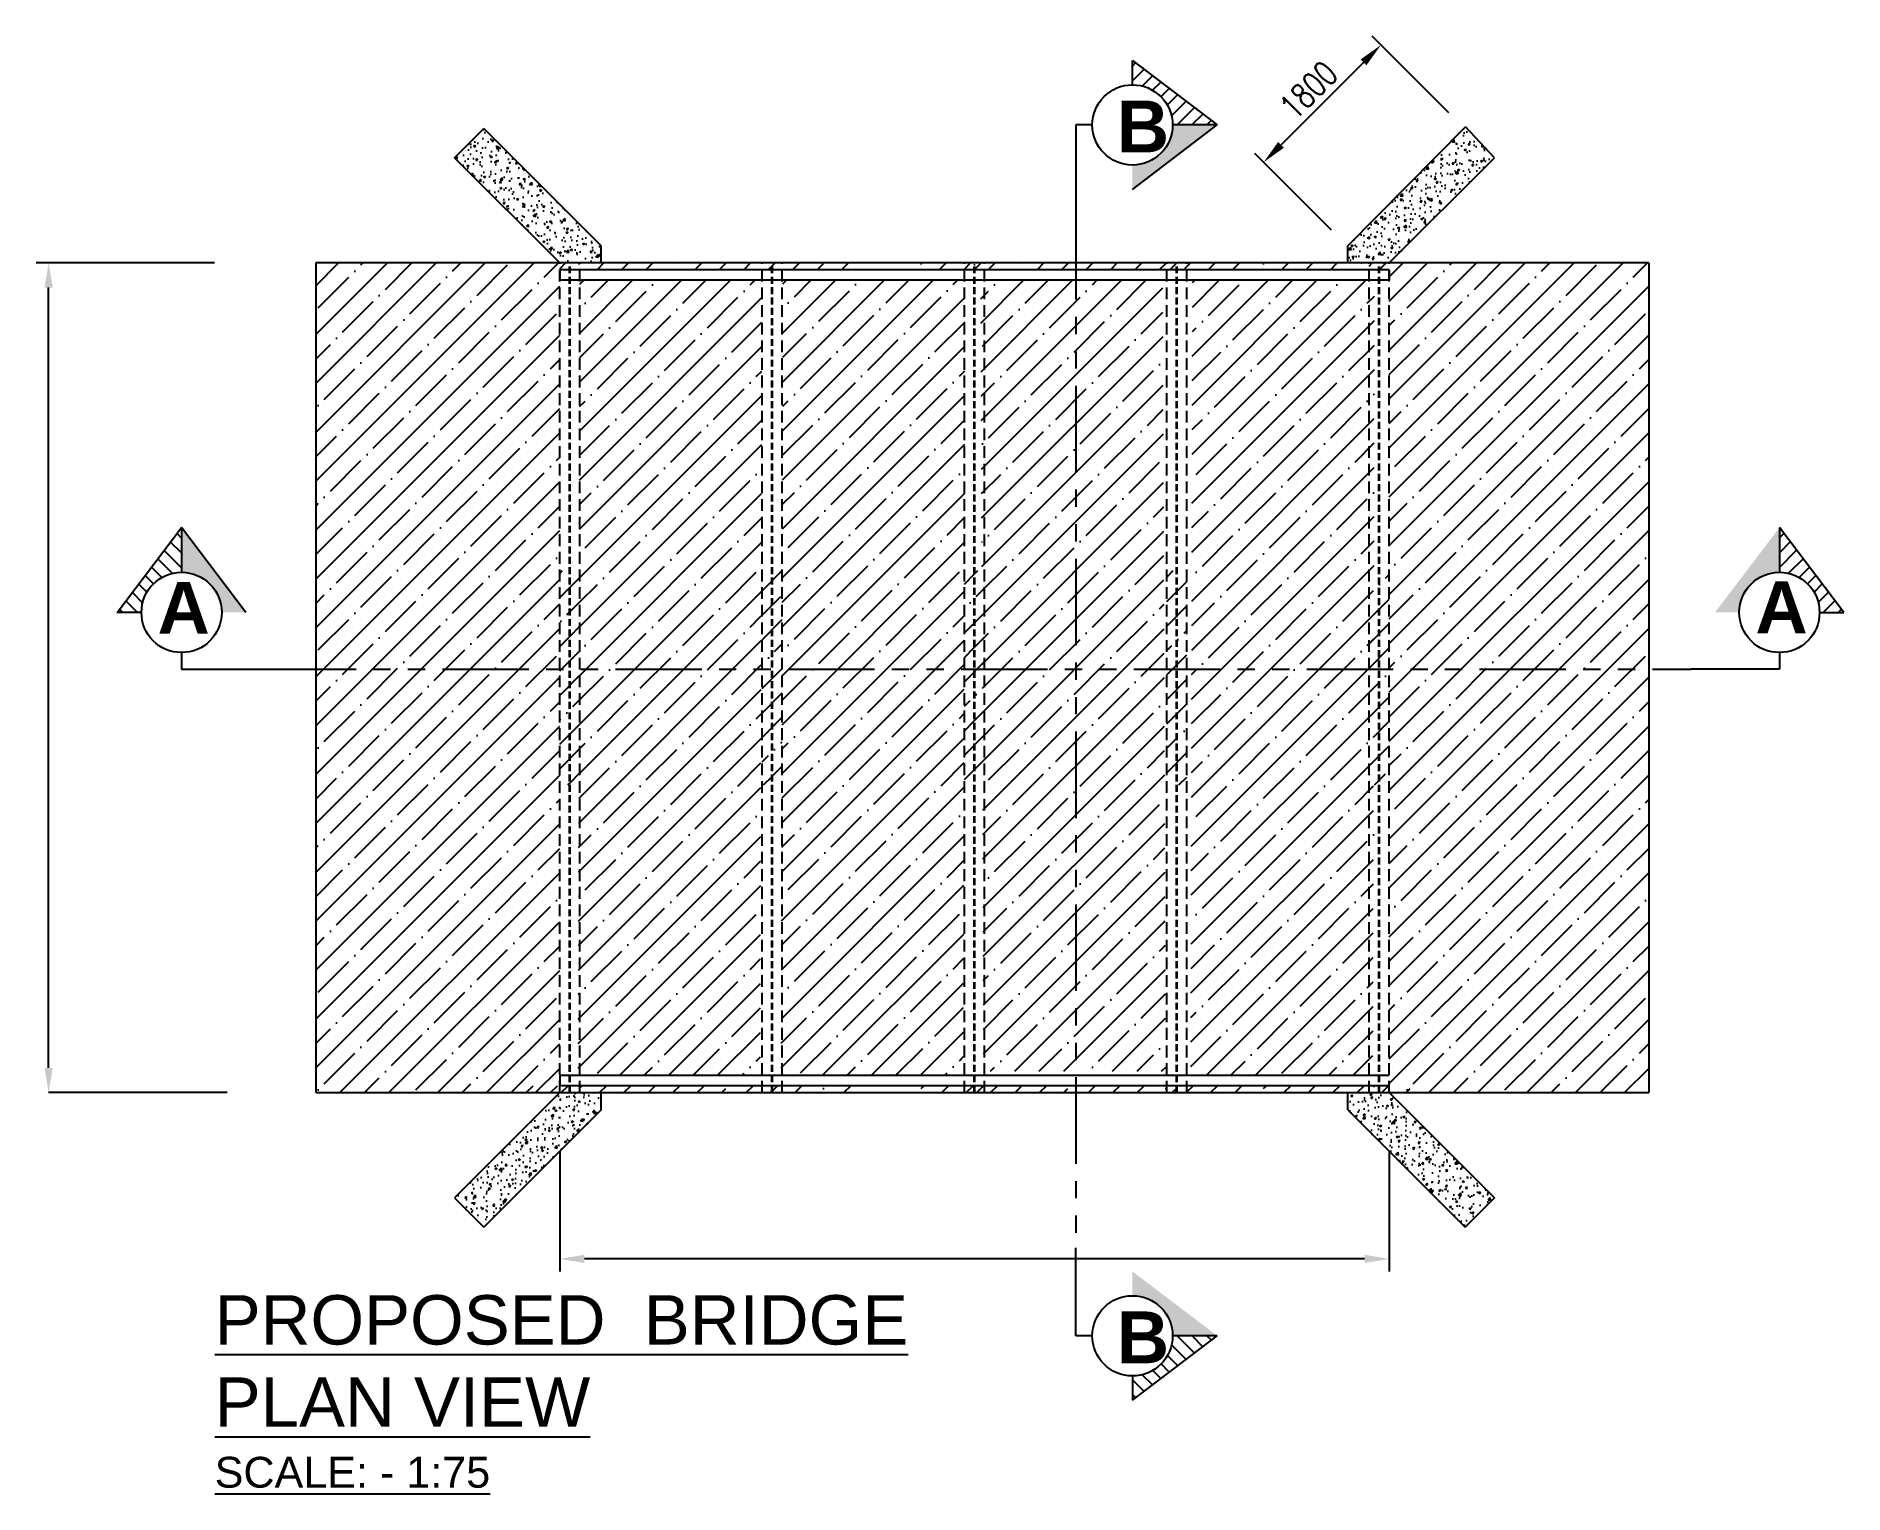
# Model space of a CAD drawing. Header units: millimetres. Extents: x -605628 to 223188, y -4937 to 493520.
# Drawn here: x -566453 to -553379, y 407687 to 418229 of the extents above; entities that cross this region are included whole.
import ezdxf

# ---------------------------------------------------------------- set-up
doc = ezdxf.new("R2010")
doc.units = ezdxf.units.MM
doc.header["$LTSCALE"] = 100
doc.header["$MEASUREMENT"] = 0
doc.header["$PDMODE"] = 3
doc.header["$PDSIZE"] = -0.5
doc.linetypes.add('HIDDEN', pattern=[0.375, 0.25, -0.125])
doc.linetypes.add('PHANTOM2', pattern=[1.25, 0.625, -0.125, 0.125, -0.125, 0.125, -0.125])
doc.layers.get('Defpoints').update_dxf_attribs({"color": 1})
for name, color, linetype in [('S-Dim', 1, 'Continuous'), ('S-Hatch', 8, 'Continuous'), ('ST-FOOTING', 4, 'HIDDEN'), ('ST-HATCH', 8, 'Continuous'), ('TITLE', 2, 'Continuous')]:
    doc.layers.add(name, color=color, linetype=linetype)
doc.styles.add('Roomname', font='sanss___.ttf')
doc.styles.add('SKEL 1_75xp', font='romans.shx', dxfattribs={"width": 0.75, "height": 178.5})
doc.dimstyles.new('1-75', dxfattribs={"dimtxt": 178.5, "dimasz": 178.5, "dimexe": 90, "dimexo": 90, "dimgap": 50, "dimtad": 1, "dimdec": 0, "dimzin": 3, "dimdsep": 46, "dimtxsty": 'SKEL 1_75xp', "dimcen": 0.0625, "dimclrd": 1, "dimclre": 1, "dimclrt": 2, "dimaunit": 1, "dimadec": 0, "dimazin": 0, "dimtfac": 1, "dimtdec": 0, "dimtofl": 0, "dimtmove": 0, "dimatfit": 3, "dimfxl": 50, "dimtolj": 1, "dimtzin": 0, "dimarcsym": 0})
pattern_1 = [(50, (-196819.75, 0), (143.452037, -12.550427), [15, -165]), (355, (-196819.75, 0), (-27.750267, 150.438427), [12, -132]), (100.451444, (-196807.8, -1.05), (115.70177, 137.887998), [12.74804, -140.228422]), (46.1842, (-196819.75, 40), (213.448266, -33.103856), [22.5, -247.5]), (96.635635, (-196801.96, 37.24), (186.93239, 194.82372), [19.12207, -210.34275]), (351.184164, (-196819.75, 40), (186.93239, 194.82372), [18, -198]), (21, (-196799.75, 30), (119.38141, -80.523778), [15, -165]), (326, (-196799.75, 30), (48.663066, 145.03001), [12, -132]), (71.451445, (-196789.8, 23.29), (168.044475, 64.50623), [12.748038, -140.228422]), (37.5, (-196819.75, 0), (2.431971, 66.578771), [0, -130.4, 0, -134, 0, -132.5]), (7.5, (-196819.75, 0), (52.6139075, 78.882342), [0, -76.4, 0, -127.4, 0, -50.5]), (327.5, (-196864.35, 0), (106.764487, -4.5109743), [0, -50, 0, -156, 0, -207]), (317.5, (-196884.35, 0), (116.637234, 20.020996), [0, -65, 0, -103.6, 0, -147])]
pattern_2 = [(45, (-196819.75, 15279), (-176.7767, 176.7767), []), (45, (-196642.97, 15279), (-176.7767, 176.7767), [312.5, -62.5, 0, -62.5])]
pattern_3 = [(45, (-196819.75, 13179), (-176.7767, 176.7767), []), (45, (-196642.97, 13179), (-176.7767, 176.7767), [312.5, -62.5, 0, -62.5])]
pattern_4 = [(45, (-196819.75, -2100), (-53.033009, 53.033009), []), (45, (-196766.715, -2100), (-53.033009, 53.033009), [93.75, -18.75, 0, -18.75])]
pattern_5 = [(45, (-196819.75, -2100), (-176.7767, 176.7767), []), (45, (-196642.97, -2100), (-176.7767, 176.7767), [312.5, -62.5, 0, -62.5])]
pattern_6 = [(45, (-196819.75, 17379), (-176.7767, 176.7767), []), (45, (-196642.97, 17379), (-176.7767, 176.7767), [312.5, -62.5, 0, -62.5])]
pattern_7 = [(45, (-196819.75, 2100), (-53.033009, 53.033009), []), (45, (-196766.715, 2100), (-53.033009, 53.033009), [93.75, -18.75, 0, -18.75])]
pattern_8 = [(45, (-196819.75, 2100), (-176.7767, 176.7767), []), (45, (-196642.97, 2100), (-176.7767, 176.7767), [312.5, -62.5, 0, -62.5])]

msp = doc.modelspace()

# ---------------------------------------------------------------- texts
at = {"layer": 'TITLE', "style": 'Roomname'}
for s, insert, char_height, width, attachment_point in [('\\A1;{\\fSansSerif|b1|i0|c2|p2;B}', (-558636.9, 417388), 375, 7263.092, 7), ('\\A1;{\\fSansSerif|b1|i0|c2|p2;A}', (-565575, 413907.4), 375, 7263.092, 7), ('\\A1;{\\fSansSerif|b1|i0|c2|p2;A}', (-554018.9, 413910.7), 375, 7263.092, 7), ('{\\L\\C7;PROPOSED  BRIDGE\\PPLAN VIEW}', (-565161.5, 409123.9), 357, 15189.483, 1), ('\\A1;{\\fSansSerif|b1|i0|c2|p2;B}', (-558636.9, 408631.3), 375, 7263.092, 7), ('{\\L\\C7;SCALE: - 1:75}', (-565161.5, 407954.9), 223.125, 12491.798, 1)]:
    msp.add_mtext(s, dxfattribs=dict(at, insert=insert, char_height=char_height, width=width, attachment_point=attachment_point))

# ---------------------------------------------------------------- blocks, each defined once
blk = doc.blocks.new('*D86')
at = {"layer": 'Defpoints', "color": 0, "transparency": 16777216}
for p in [(-556173, 417611), (-557575, 417317), (-557021, 416762)]:
    blk.add_point(p, dxfattribs=at)
at = {"layer": 'S-Dim', "color": 1, "lineweight": -2, "transparency": 16777216}
for p, q in [((-556236, 417674), (-556791, 418229)), ((-556853, 418039), (-557449, 417443)), ((-557085, 416826), (-557639, 417380))]:
    blk.add_line(p, q, dxfattribs=at)
at = {"layer": 'S-Dim', "color": 1, "transparency": 16777216}
for points in [[(-556874, 418060), (-556832, 418018), (-556727, 418165)], [(-557470, 417464), (-557428, 417422), (-557575, 417317)]]:
    blk.add_solid(points, dxfattribs=at)
at = {"layer": 'S-Dim', "color": 2, "transparency": 16777216, "insert": (-557250, 417839), "char_height": 178.5, "attachment_point": 5, "rotation": 45, "style": 'SKEL 1_75xp'}
blk.add_mtext('\\A1;{\\C7;1800}', dxfattribs=at)

# ---------------------------------------------------------------- dimensions: what is measured, and where the dimension line sits
at = {"layer": 'S-Dim'}
dim = msp.add_aligned_dim(p1=(-556172.5, 417610.7), p2=(-557021.1, 416762.2), distance=-784, text='{\\C7;1800}', dimstyle='1-75', override={"dimtmove": 1}, dxfattribs=at)
dim.commit()
dim.dimension.update_dxf_attribs({"geometry": '*D86', "text_midpoint": (-557249.6, 417839.3)})

# ---------------------------------------------------------------- hatches: boundary and pattern name
h = msp.add_hatch()
h.set_pattern_fill('AR-CONC', color=8, scale=20, style=0)
h.set_pattern_definition(pattern_1)
h.paths.add_polyline_path([(-562366.5, 416712.9), (-563215, 417561.4), (-563427.2, 417349.3), (-562666.5, 416588.6), (-562670.4, 416588.6), (-562370.4, 416588.6)])
h = msp.add_hatch()
h.set_pattern_fill('AR-CONC', color=8, scale=20, style=0)
h.set_pattern_definition(pattern_1)
h.paths.add_polyline_path([(-556666.5, 416588.6), (-555905.8, 417349.3), (-556118, 417561.4), (-556966.5, 416712.9), (-556962.5, 416588.6), (-556662.5, 416588.6)])
h = msp.add_hatch()
h.set_pattern_fill('ANSI35', color=8, scale=1000, style=0)
h.set_pattern_definition([(45, (-7875.94, 0), (-176.776695, 176.776695), []), (45, (-7699.16, 0), (-176.776695, 176.776695), [312.5, -62.5, 0, -62.5])])
h.paths.add_polyline_path([(-564430.8, 416588.6), (-564430.8, 410588.6), (-562666.5, 410588.6), (-562666.5, 416588.6)])
h = msp.add_hatch()
h.set_pattern_fill('ANSI35', color=8, scale=1000, style=0)
h.set_pattern_definition(pattern_8)
h.paths.add_polyline_path([(-562596.5, 416588.6), (-562666.5, 416588.6), (-562666.5, 416538.6), (-562596.5, 416538.6)])
h = msp.add_hatch()
h.set_pattern_fill('ANSI35', color=8, scale=300, style=0)
h.set_pattern_definition(pattern_7)
h.paths.add_polyline_path([(-562590.4, 416588.6), (-562596.5, 416588.6), (-562596.5, 416538.6), (-562590.4, 416538.6)])
h = msp.add_hatch()
h.set_pattern_fill('ANSI35', color=8, scale=1000, style=0)
h.set_pattern_definition(pattern_6)
h.paths.add_polyline_path([(-562520.4, 416588.6), (-562590.4, 416588.6), (-562590.4, 416538.6), (-562520.4, 416538.6)])
h = msp.add_hatch()
h.set_pattern_fill('ANSI35', color=8, scale=1000, style=0)
h.set_pattern_definition(pattern_6)
h.paths.add_polyline_path([(-561203, 416588.6), (-562520.4, 416588.6), (-562520.4, 416538.6), (-561203, 416538.6)])
h = msp.add_hatch()
h.set_pattern_fill('ANSI35', color=8, scale=1000, style=0)
h.set_pattern_definition(pattern_6)
h.paths.add_polyline_path([(-561133, 416588.6), (-561203, 416588.6), (-561203, 416538.6), (-561133, 416538.6)])
h = msp.add_hatch()
h.set_pattern_fill('ANSI35', color=8, scale=1000, style=0)
h.set_pattern_definition(pattern_6)
h.paths.add_polyline_path([(-561126.9, 416588.6), (-561133, 416588.6), (-561133, 416538.6), (-561126.9, 416538.6)])
h = msp.add_hatch()
h.set_pattern_fill('ANSI35', color=8, scale=1000, style=0)
h.set_pattern_definition(pattern_6)
h.paths.add_polyline_path([(-561057, 416588.6), (-561126.9, 416588.6), (-561126.9, 416538.6), (-561057, 416538.6)])
h = msp.add_hatch()
h.set_pattern_fill('ANSI35', color=8, scale=1000, style=0)
h.set_pattern_definition(pattern_6)
h.paths.add_polyline_path([(-560055.8, 416588.6), (-560055.8, 416538.6), (-559739.5, 416538.6), (-559739.5, 416588.6)])
h.paths.add_polyline_path([(-560480.5, 416538.6), (-560480.5, 416588.6), (-561057, 416588.6), (-561057, 416538.6)])
h = msp.add_hatch()
h.set_pattern_fill('ANSI35', color=8, scale=1000, style=0)
h.set_pattern_definition(pattern_6)
h.paths.add_polyline_path([(-559669.5, 416588.6), (-559739.5, 416588.6), (-559739.5, 416538.6), (-559669.5, 416538.6)])
h = msp.add_hatch()
h.set_pattern_fill('ANSI35', color=8, scale=200, style=0)
h.set_pattern_definition([(45, (-196819.75, 2100), (-35.355339, 35.355339), []), (45, (-196784.39, 2100), (-35.355339, 35.355339), [62.5, -12.5, 0, -12.5])])
h.paths.add_polyline_path([(-559663.4, 416588.6), (-559669.5, 416588.6), (-559669.5, 416538.6), (-559663.4, 416538.6)])
h = msp.add_hatch()
h.set_pattern_fill('ANSI35', color=8, scale=1000, style=0)
h.set_pattern_definition(pattern_8)
h.paths.add_polyline_path([(-559593.5, 416588.6), (-559663.4, 416588.6), (-559663.4, 416538.6), (-559593.5, 416538.6)])
h = msp.add_hatch()
h.set_pattern_fill('ANSI35', color=8, scale=1000, style=0)
h.set_pattern_definition(pattern_6)
h.paths.add_polyline_path([(-558276, 416588.6), (-559593.5, 416588.6), (-559593.5, 416538.6), (-558276, 416538.6)])
h = msp.add_hatch()
h.set_pattern_fill('ANSI35', color=8, scale=1000, style=0)
h.set_pattern_definition(pattern_8)
h.paths.add_polyline_path([(-558206.1, 416588.6), (-558276, 416588.6), (-558276, 416538.6), (-558206.1, 416538.6)])
h = msp.add_hatch()
h.set_pattern_fill('ANSI35', color=8, scale=300, style=0)
h.set_pattern_definition(pattern_7)
h.paths.add_polyline_path([(-558200, 416588.6), (-558206.1, 416588.6), (-558206.1, 416538.6), (-558200, 416538.6)])
h = msp.add_hatch()
h.set_pattern_fill('ANSI35', color=8, scale=1000, style=0)
h.set_pattern_definition(pattern_6)
h.paths.add_polyline_path([(-558130, 416588.6), (-558200, 416588.6), (-558200, 416538.6), (-558130, 416538.6)])
h = msp.add_hatch()
h.set_pattern_fill('ANSI35', color=8, scale=1000, style=0)
h.set_pattern_definition(pattern_6)
h.paths.add_polyline_path([(-556812.5, 416588.6), (-558130, 416588.6), (-558130, 416538.6), (-556812.5, 416538.6)])
h = msp.add_hatch()
h.set_pattern_fill('ANSI35', color=8, scale=500, style=0)
h.set_pattern_definition([(45, (-196819.75, 2100), (-88.388348, 88.388348), []), (45, (-196731.36, 2100), (-88.388348, 88.388348), [156.25, -31.25, 0, -31.25])])
h.paths.add_polyline_path([(-556742.6, 416588.6), (-556812.5, 416588.6), (-556812.5, 416538.6), (-556742.6, 416538.6)])
h = msp.add_hatch()
h.set_pattern_fill('ANSI35', color=8, scale=1000, style=0)
h.set_pattern_definition(pattern_6)
h.paths.add_polyline_path([(-556736.5, 416588.6), (-556742.6, 416588.6), (-556742.6, 416538.6), (-556736.5, 416538.6)])
h = msp.add_hatch()
h.set_pattern_fill('ANSI35', color=8, scale=1000, style=0)
h.set_pattern_definition(pattern_6)
h.paths.add_polyline_path([(-556666.5, 416588.6), (-556736.5, 416588.6), (-556736.5, 416538.6), (-556666.5, 416538.6)])
h = msp.add_hatch()
h.set_pattern_fill('ANSI35', color=8, scale=1000, style=0)
h.paths.add_polyline_path([(-554790.6, 416538.6), (-554790.6, 416588.6), (-556666.5, 416588.6), (-556666.5, 410588.6), (-554790.6, 410588.6), (-554790.6, 410713.6)])
h = msp.add_hatch()
h.set_pattern_fill('ANSI35', color=8, scale=1000, style=0)
h.set_pattern_definition(pattern_2)
h.paths.add_polyline_path([(-561203, 416463.6), (-562520.4, 416463.6), (-562532.9, 410711.8), (-561215.5, 410711.8)])
h = msp.add_hatch()
h.set_pattern_fill('ANSI35', color=8, scale=1000, style=0)
h.set_pattern_definition([(45, (-195350.87, 15281.45), (-176.7767, 176.7767), []), (45, (-195174.1, 15281.45), (-176.7767, 176.7767), [312.5, -62.5, 0, -62.5])])
h.paths.add_polyline_path([(-559734.1, 416466.1), (-561051.6, 416466.1), (-561064, 410714.3), (-559746.6, 410714.3)])
h = msp.add_hatch()
h.set_pattern_fill('ANSI35', color=8, scale=1000, style=0)
h.set_pattern_definition(pattern_2)
h.paths.add_polyline_path([(-558304.2, 416463.1), (-559621.6, 416463.1), (-559600.2, 410742.8), (-558282.8, 410742.8)])
h = msp.add_hatch()
h.set_pattern_fill('ANSI35', color=8, scale=1000, style=0)
h.set_pattern_definition(pattern_2)
h.paths.add_polyline_path([(-556772.7, 416463.1), (-558090.1, 416463.1), (-558102.1, 410717), (-556784.7, 410717)])
h = msp.add_hatch()
h.set_pattern_fill('ANSI35', color=8, scale=1000, style=0)
h.set_pattern_definition(pattern_2)
h.paths.add_polyline_path([(-562596.5, 414363.6), (-562666.5, 414363.6), (-562666.5, 412813.6), (-562596.5, 412813.6)])
h = msp.add_hatch()
h.set_pattern_fill('ANSI35', color=8, scale=1000, style=0)
h.set_pattern_definition(pattern_2)
h.paths.add_polyline_path([(-562590.4, 414363.6), (-562596.5, 414363.6), (-562596.5, 412813.6), (-562590.4, 412813.6)])
h = msp.add_hatch()
h.set_pattern_fill('ANSI35', color=8, scale=1000, style=0)
h.set_pattern_definition(pattern_2)
h.paths.add_polyline_path([(-562520.4, 414363.6), (-562590.4, 414363.6), (-562590.4, 412813.6), (-562520.4, 412813.6)])
h = msp.add_hatch()
h.set_pattern_fill('ANSI35', color=8, scale=1000, style=0)
h.set_pattern_definition(pattern_2)
h.paths.add_polyline_path([(-561133, 414363.6), (-561203, 414363.6), (-561203, 412813.6), (-561133, 412813.6)])
h = msp.add_hatch()
h.set_pattern_fill('ANSI35', color=8, scale=1000, style=0)
h.set_pattern_definition(pattern_2)
h.paths.add_polyline_path([(-561126.9, 414363.6), (-561133, 414363.6), (-561133, 412813.6), (-561126.9, 412813.6)])
h = msp.add_hatch()
h.set_pattern_fill('ANSI35', color=8, scale=1000, style=0)
h.set_pattern_definition(pattern_2)
h.paths.add_polyline_path([(-561057, 414363.6), (-561126.9, 414363.6), (-561126.9, 412813.6), (-561057, 412813.6)])
h = msp.add_hatch()
h.set_pattern_fill('ANSI35', color=8, scale=1000, style=0)
h.set_pattern_definition(pattern_2)
h.paths.add_polyline_path([(-559669.5, 414363.6), (-559739.5, 414363.6), (-559739.5, 412813.6), (-559669.5, 412813.6)])
h = msp.add_hatch()
h.set_pattern_fill('ANSI35', color=8, scale=1000, style=0)
h.set_pattern_definition(pattern_2)
h.paths.add_polyline_path([(-559663.4, 414363.6), (-559669.5, 414363.6), (-559669.5, 412813.6), (-559663.4, 412813.6)])
h = msp.add_hatch()
h.set_pattern_fill('ANSI35', color=8, scale=1000, style=0)
h.set_pattern_definition(pattern_2)
h.paths.add_polyline_path([(-559593.5, 414363.6), (-559663.4, 414363.6), (-559663.4, 412813.6), (-559593.5, 412813.6)])
h = msp.add_hatch()
h.set_pattern_fill('ANSI35', color=8, scale=1000, style=0)
h.set_pattern_definition(pattern_2)
h.paths.add_polyline_path([(-558206.1, 414363.6), (-558276, 414363.6), (-558276, 412813.6), (-558206.1, 412813.6)])
h = msp.add_hatch()
h.set_pattern_fill('ANSI35', color=8, scale=1000, style=0)
h.set_pattern_definition(pattern_2)
h.paths.add_polyline_path([(-558200, 414363.6), (-558206.1, 414363.6), (-558206.1, 412813.6), (-558200, 412813.6)])
h = msp.add_hatch()
h.set_pattern_fill('ANSI35', color=8, scale=1000, style=0)
h.set_pattern_definition(pattern_2)
h.paths.add_polyline_path([(-558130, 414363.6), (-558200, 414363.6), (-558200, 412813.6), (-558130, 412813.6)])
h = msp.add_hatch()
h.set_pattern_fill('ANSI35', color=8, scale=1000, style=0)
h.set_pattern_definition(pattern_2)
h.paths.add_polyline_path([(-556742.6, 414363.6), (-556812.5, 414363.6), (-556812.5, 412813.6), (-556742.6, 412813.6)])
h = msp.add_hatch()
h.set_pattern_fill('ANSI35', color=8, scale=1000, style=0)
h.set_pattern_definition(pattern_2)
h.paths.add_polyline_path([(-556736.5, 414363.6), (-556742.6, 414363.6), (-556742.6, 412813.6), (-556736.5, 412813.6)])
h = msp.add_hatch()
h.set_pattern_fill('ANSI35', color=8, scale=1000, style=0)
h.set_pattern_definition(pattern_2)
h.paths.add_polyline_path([(-556666.5, 414363.6), (-556736.5, 414363.6), (-556736.5, 412813.6), (-556666.5, 412813.6)])
h = msp.add_hatch()
h.set_pattern_fill('AR-CONC', color=8, scale=20, style=0)
h.set_pattern_definition(pattern_1)
h.paths.add_polyline_path([(-562366.5, 410464.4), (-562373.4, 410588.8), (-562673.4, 410588.8), (-562666.5, 410588.6), (-563427.2, 409828), (-563215, 409615.8)])
h = msp.add_hatch()
h.set_pattern_fill('ANSI35', color=8, scale=1000, style=0)
h.set_pattern_definition(pattern_3)
h.paths.add_polyline_path([(-562666.5, 410638.6), (-562966.5, 410638.6), (-562966.5, 410588.6), (-562666.5, 410588.6)])
h = msp.add_hatch()
h.set_pattern_fill('ANSI35', color=8, scale=1000, style=0)
h.set_pattern_definition(pattern_5)
h.paths.add_polyline_path([(-562596.5, 410638.6), (-562666.5, 410638.6), (-562666.5, 410588.6), (-562596.5, 410588.6)])
h = msp.add_hatch()
h.set_pattern_fill('ANSI35', color=8, scale=300, style=0)
h.set_pattern_definition(pattern_4)
h.paths.add_polyline_path([(-562590.4, 410638.6), (-562596.5, 410638.6), (-562596.5, 410588.6), (-562590.4, 410588.6)])
h = msp.add_hatch()
h.set_pattern_fill('ANSI35', color=8, scale=1000, style=0)
h.set_pattern_definition(pattern_3)
h.paths.add_polyline_path([(-562520.4, 410638.6), (-562590.4, 410638.6), (-562590.4, 410588.6), (-562520.4, 410588.6)])
h = msp.add_hatch()
h.set_pattern_fill('ANSI35', color=8, scale=1000, style=0)
h.set_pattern_definition(pattern_3)
h.paths.add_polyline_path([(-561203, 410638.6), (-562520.4, 410638.6), (-562520.4, 410588.6), (-561203, 410588.6)])
h = msp.add_hatch()
h.set_pattern_fill('ANSI35', color=8, scale=1000, style=0)
h.set_pattern_definition(pattern_3)
h.paths.add_polyline_path([(-561133, 410638.6), (-561203, 410638.6), (-561203, 410588.6), (-561133, 410588.6)])
h = msp.add_hatch()
h.set_pattern_fill('ANSI35', color=8, scale=1000, style=0)
h.set_pattern_definition(pattern_3)
h.paths.add_polyline_path([(-561126.9, 410638.6), (-561133, 410638.6), (-561133, 410588.6), (-561126.9, 410588.6)])
h = msp.add_hatch()
h.set_pattern_fill('ANSI35', color=8, scale=1000, style=0)
h.set_pattern_definition(pattern_3)
h.paths.add_polyline_path([(-561057, 410638.6), (-561126.9, 410638.6), (-561126.9, 410588.6), (-561057, 410588.6)])
h = msp.add_hatch()
h.set_pattern_fill('ANSI35', color=8, scale=1000, style=0)
h.set_pattern_definition(pattern_3)
h.paths.add_polyline_path([(-560055.8, 410638.6), (-560055.8, 410588.6), (-559739.5, 410588.6), (-559739.5, 410638.6)])
h.paths.add_polyline_path([(-560480.5, 410588.6), (-560480.5, 410638.6), (-561057, 410638.6), (-561057, 410588.6)])
h = msp.add_hatch()
h.set_pattern_fill('ANSI35', color=8, scale=1000, style=0)
h.set_pattern_definition(pattern_3)
h.paths.add_polyline_path([(-559669.5, 410638.6), (-559739.5, 410638.6), (-559739.5, 410588.6), (-559669.5, 410588.6)])
h = msp.add_hatch()
h.set_pattern_fill('ANSI35', color=8, scale=300, style=0)
h.set_pattern_definition(pattern_4)
h.paths.add_polyline_path([(-559663.4, 410638.6), (-559669.5, 410638.6), (-559669.5, 410588.6), (-559663.4, 410588.6)])
h = msp.add_hatch()
h.set_pattern_fill('ANSI35', color=8, scale=1000, style=0)
h.set_pattern_definition(pattern_5)
h.paths.add_polyline_path([(-559593.5, 410638.6), (-559663.4, 410638.6), (-559663.4, 410588.6), (-559593.5, 410588.6)])
h = msp.add_hatch()
h.set_pattern_fill('ANSI35', color=8, scale=1000, style=0)
h.set_pattern_definition(pattern_3)
h.paths.add_polyline_path([(-558276, 410638.6), (-559593.5, 410638.6), (-559593.5, 410588.6), (-558276, 410588.6)])
h = msp.add_hatch()
h.set_pattern_fill('ANSI35', color=8, scale=1000, style=0)
h.set_pattern_definition(pattern_5)
h.paths.add_polyline_path([(-558206.1, 410638.6), (-558276, 410638.6), (-558276, 410588.6), (-558206.1, 410588.6)])
h = msp.add_hatch()
h.set_pattern_fill('ANSI35', color=8, scale=300, style=0)
h.set_pattern_definition(pattern_4)
h.paths.add_polyline_path([(-558200, 410638.6), (-558206.1, 410638.6), (-558206.1, 410588.6), (-558200, 410588.6)])
h = msp.add_hatch()
h.set_pattern_fill('ANSI35', color=8, scale=1000, style=0)
h.set_pattern_definition(pattern_3)
h.paths.add_polyline_path([(-558130, 410638.6), (-558200, 410638.6), (-558200, 410588.6), (-558130, 410588.6)])
h = msp.add_hatch()
h.set_pattern_fill('ANSI35', color=8, scale=1000, style=0)
h.set_pattern_definition(pattern_3)
h.paths.add_polyline_path([(-556812.5, 410638.6), (-558130, 410638.6), (-558130, 410588.6), (-556812.5, 410588.6)])
h = msp.add_hatch()
h.set_pattern_fill('AR-CONC', color=8, scale=20, style=0)
h.set_pattern_definition(pattern_1)
h.paths.add_polyline_path([(-556666.5, 410588.6), (-556646.6, 410593), (-556946.6, 410593), (-556966.5, 410464.4), (-556118, 409615.8), (-555905.8, 409828)])
h = msp.add_hatch()
h.set_pattern_fill('ANSI35', color=8, scale=1000, style=0)
h.set_pattern_definition(pattern_5)
h.paths.add_polyline_path([(-556742.6, 410638.6), (-556812.5, 410638.6), (-556812.5, 410588.6), (-556742.6, 410588.6)])
h = msp.add_hatch()
h.set_pattern_fill('ANSI35', color=8, scale=300, style=0)
h.set_pattern_definition(pattern_4)
h.paths.add_polyline_path([(-556736.5, 410638.6), (-556742.6, 410638.6), (-556742.6, 410588.6), (-556736.5, 410588.6)])
h = msp.add_hatch()
h.set_pattern_fill('ANSI35', color=8, scale=1000, style=0)
h.set_pattern_definition(pattern_3)
h.paths.add_polyline_path([(-556666.5, 410638.6), (-556736.5, 410638.6), (-556736.5, 410588.6), (-556666.5, 410588.6)])
h = msp.add_hatch()
h.set_pattern_fill('ANSI35', color=8, scale=1000, style=0)
h.set_pattern_definition(pattern_3)
h.paths.add_polyline_path([(-556366.5, 410638.6), (-556666.5, 410638.6), (-556666.5, 410588.6), (-556366.5, 410588.6)])
at = {"layer": 'S-Hatch'}
h = msp.add_hatch(dxfattribs=at)
h.set_pattern_fill('ANSI31', color=3, scale=605)
h.set_pattern_definition([(45, (-655965.104, 286561.1), (-53.47495, 53.47495), [])])
h.paths.add_polyline_path([(-558524.2, 418052.4), (-558524.2, 417876.6, -0.4142136), (-558234.1, 417586.5), (-557911, 417586.5)])
h = msp.add_hatch(color=5, dxfattribs=at)
h.dxf.hatch_style = 1
h.paths.add_polyline_path([(-557911, 417586.5), (-558234.1, 417586.5, -0.4142136), (-558524.2, 417296.4), (-558524.2, 417120.6)])
h = msp.add_hatch(dxfattribs=at)
h.set_pattern_fill('ANSI31', color=3, scale=605, angle=90)
h.set_pattern_definition([(135, (-434375.6, 316620.51), (-53.47495, -53.47495), [])])
h.paths.add_polyline_path([(-565866.9, 414061.4), (-565691.1, 414061.4, -0.4142136), (-565401, 414351.5), (-565401, 414674.6)])
h = msp.add_hatch(color=5, dxfattribs=at)
h.dxf.hatch_style = 1
h.paths.add_polyline_path([(-565401, 414674.6), (-565401, 414351.5, -0.4142136), (-565110.9, 414061.4), (-564935.1, 414061.4)])
h = msp.add_hatch(color=5, dxfattribs=at)
h.dxf.hatch_style = 1
h.paths.add_polyline_path([(-554310.8, 414061.4), (-554135.1, 414061.4, -0.4142136), (-553845, 414351.5), (-553845, 414674.6)])
h = msp.add_hatch(dxfattribs=at)
h.set_pattern_fill('ANSI31', color=3, scale=605, angle=180)
h.set_pattern_definition([(225, (-432897.74, 316620.51), (53.47495, -53.47495), [])])
h.paths.add_polyline_path([(-553845, 414674.6), (-553845, 414351.5, -0.4142136), (-553554.9, 414061.4), (-553379.1, 414061.4)])
h = msp.add_hatch(color=5, dxfattribs=at)
h.dxf.hatch_style = 1
h.paths.add_polyline_path([(-558524.2, 409295.7), (-558524.2, 409119.9, -0.4142136), (-558234.1, 408829.8), (-557911, 408829.8)])
h = msp.add_hatch(dxfattribs=at)
h.set_pattern_fill('ANSI31', color=3, scale=605, angle=90)
h.set_pattern_definition([(135, (-655965.104, 287882.62), (-53.47495, -53.47495), [])])
h.paths.add_polyline_path([(-557911, 408829.8), (-558234.1, 408829.8, -0.4142136), (-558524.2, 408539.7), (-558524.2, 408364)])

# ---------------------------------------------------------------- linework, layer by layer
at = {"color": 5}
for p, q in [((-558524.2, 418052.4), (-557911, 417586.5)), ((-558524.2, 417876.6), (-558524.2, 418052.4)), ((-558814.3, 417586.5), (-558934.5, 417586.5)), ((-558934.5, 417586.5), (-558934.5, 416949.4)), ((-558524.2, 417120.6), (-557911, 417586.5)), ((-557911, 417586.5), (-558234.1, 417586.5)), ((-565866.9, 414061.4), (-565401, 414674.6)), ((-564935.1, 414061.4), (-565401, 414674.6)), ((-565401, 414674.6), (-565401, 414351.5)), ((-553379.1, 414061.4), (-553845, 414674.6)), ((-553845, 414674.6), (-553845, 414351.5)), ((-565691.1, 414061.4), (-565866.9, 414061.4)), ((-553554.9, 414061.4), (-553379.1, 414061.4)), ((-565401, 413771.3), (-565401, 413651.1)), ((-565401, 413651.1), (-564763.9, 413651.1)), ((-553845, 413651.1), (-554482.1, 413651.1)), ((-553845, 413771.3), (-553845, 413651.1)), ((-558934.5, 408829.8), (-558934.5, 409467)), ((-558814.3, 408829.8), (-558934.5, 408829.8)), ((-558524.2, 408364), (-557911, 408829.8)), ((-557911, 408829.8), (-558234.1, 408829.8)), ((-558524.2, 408539.7), (-558524.2, 408364))]:
    msp.add_line(p, q, dxfattribs=at)
at = {"color": 4, "linetype": 'PHANTOM2', "ltscale": 10}
for p, q in [((-558934.5, 416949.4), (-558934.5, 409467)), ((-564763.9, 413651.1), (-554482.1, 413651.1))]:
    msp.add_line(p, q, dxfattribs=at)
at = {"color": 5}
for centre in [(-558524.2, 417586.5), (-565401, 414061.4), (-553845, 414061.4), (-558524.2, 408829.8)]:
    msp.add_circle(centre, 290.1, dxfattribs=at)
at = {"layer": 'S-Dim', "color": 1}
for p, q in [((-565162.3, 416588.6), (-566452.7, 416588.6)), ((-566362.7, 410767.1), (-566362.7, 416410.1)), ((-565072.3, 410588.6), (-566362.7, 410588.6)), ((-562666.5, 410164.4), (-562666.5, 409296.2)), ((-556666.5, 410164.4), (-556666.5, 409296.2)), ((-556845, 409386.2), (-562488, 409386.2))]:
    msp.add_line(p, q, dxfattribs=at)
for points in [[(-566392.5, 416410.1), (-566333, 416410.1), (-566362.7, 416588.6)], [(-566392.5, 410767.1), (-566333, 410767.1), (-566362.7, 410588.6)], [(-562488, 409415.9), (-562488, 409356.4), (-562666.5, 409386.2)], [(-556845, 409415.9), (-556845, 409356.4), (-556666.5, 409386.2)]]:
    msp.add_solid(points, dxfattribs=at)
at = {"layer": 'ST-FOOTING', "color": 2, "linetype": 'ByBlock'}
msp.add_circle((-539563.6, 427455.6), 66064.3, dxfattribs=at)
at = {"layer": 'ST-HATCH', "color": 3}
for p, q in [((-563427.2, 417349.3), (-563215, 417561.4)), ((-562366.5, 416712.9), (-563215, 417561.4)), ((-556966.5, 416712.9), (-556114.2, 417571.8)), ((-555905.8, 417349.3), (-556114.2, 417571.8)), ((-562666.5, 416588.6), (-563427.2, 417349.3)), ((-556666.5, 416588.6), (-555905.8, 417349.3)), ((-562366.5, 416588.6), (-562366.5, 416712.9)), ((-556966.5, 416588.6), (-556966.5, 416712.9)), ((-560480.5, 416588.6), (-564430.8, 416588.6)), ((-564430.8, 416588.6), (-564430.8, 410713.6)), ((-562666.5, 416588.6), (-562666.5, 416588.6)), ((-560480.5, 416538.6), (-562666.5, 416538.6)), ((-562666.5, 416538.6), (-562666.5, 416463.6)), ((-554790.6, 416588.6), (-560480.5, 416588.6)), ((-556666.5, 416538.6), (-560480.5, 416538.6)), ((-556666.5, 416588.6), (-556666.5, 416588.6)), ((-556666.5, 416538.6), (-556666.5, 416463.6)), ((-554790.6, 416588.6), (-554790.6, 416538.6)), ((-554790.6, 416538.6), (-554790.6, 410713.6)), ((-560480.5, 416463.6), (-562666.5, 416463.6)), ((-556666.5, 416463.6), (-560480.5, 416463.6)), ((-564430.8, 410713.6), (-564430.8, 410588.6)), ((-560055.8, 410713.6), (-562666.5, 410713.6)), ((-562666.5, 410713.6), (-562666.5, 410638.6)), ((-556666.5, 410713.6), (-560055.8, 410713.6)), ((-554790.6, 410713.6), (-554790.6, 410588.6)), ((-564430.8, 410588.6), (-560055.8, 410588.6)), ((-562666.5, 410588.6), (-563427.2, 409828)), ((-560055.8, 410638.6), (-562666.5, 410638.6)), ((-562666.5, 410588.6), (-562666.5, 410588.6)), ((-562366.5, 410464.4), (-562366.5, 410588.6)), ((-556666.5, 410638.6), (-560055.8, 410638.6)), ((-560055.8, 410588.6), (-554790.6, 410588.6)), ((-556966.5, 410464.4), (-556966.5, 410588.6)), ((-556666.5, 410588.6), (-556666.5, 410588.6)), ((-556666.5, 410588.6), (-555905.8, 409828)), ((-562366.5, 410464.4), (-563215, 409615.8)), ((-556966.5, 410464.4), (-556118, 409615.8)), ((-563427.2, 409828), (-563215, 409615.8)), ((-555905.8, 409828), (-556118, 409615.8))]:
    msp.add_line(p, q, dxfattribs=at)
at = {"layer": 'ST-HATCH', "color": 2, "linetype": 'HIDDEN', "ltscale": 3.4}
for p, q in [((-562666.5, 410588.6), (-562666.5, 416588.6)), ((-562520.4, 410588.6), (-562520.4, 416588.6)), ((-561203, 410588.6), (-561203, 416588.6)), ((-561057, 410588.6), (-561057, 416588.6)), ((-559739.5, 410588.6), (-559739.5, 416588.6)), ((-559593.5, 410588.6), (-559593.5, 416588.6)), ((-558276, 410588.6), (-558276, 416588.6)), ((-558130, 410588.6), (-558130, 416588.6)), ((-556812.5, 410588.6), (-556812.5, 416588.6)), ((-556666.5, 410588.6), (-556666.5, 416588.6))]:
    msp.add_line(p, q, dxfattribs=at)
at = {"layer": 'ST-HATCH', "color": 8, "linetype": 'HIDDEN', "ltscale": 2}
for p, q in [((-562596.5, 410588.6), (-562596.5, 416588.6)), ((-562590.4, 410588.6), (-562590.4, 416588.6)), ((-561133, 410588.6), (-561133, 416588.6)), ((-561126.9, 410588.6), (-561126.9, 416588.6)), ((-559669.5, 410588.6), (-559669.5, 416588.6)), ((-559663.4, 410588.6), (-559663.4, 416588.6)), ((-558206.1, 410588.6), (-558206.1, 416588.6)), ((-558200, 410588.6), (-558200, 416588.6)), ((-556742.6, 410588.6), (-556742.6, 416588.6)), ((-556736.5, 410588.6), (-556736.5, 416588.6))]:
    msp.add_line(p, q, dxfattribs=at)

msp.set_redraw_order([(e.dxf.handle, doc.entitydb.next_handle()) for e in msp.query("TEXT MTEXT ATTDEF DIMENSION ARC_DIMENSION")])  # texts and dimensions are drawn at this point

doc.saveas('drawing.dxf')
